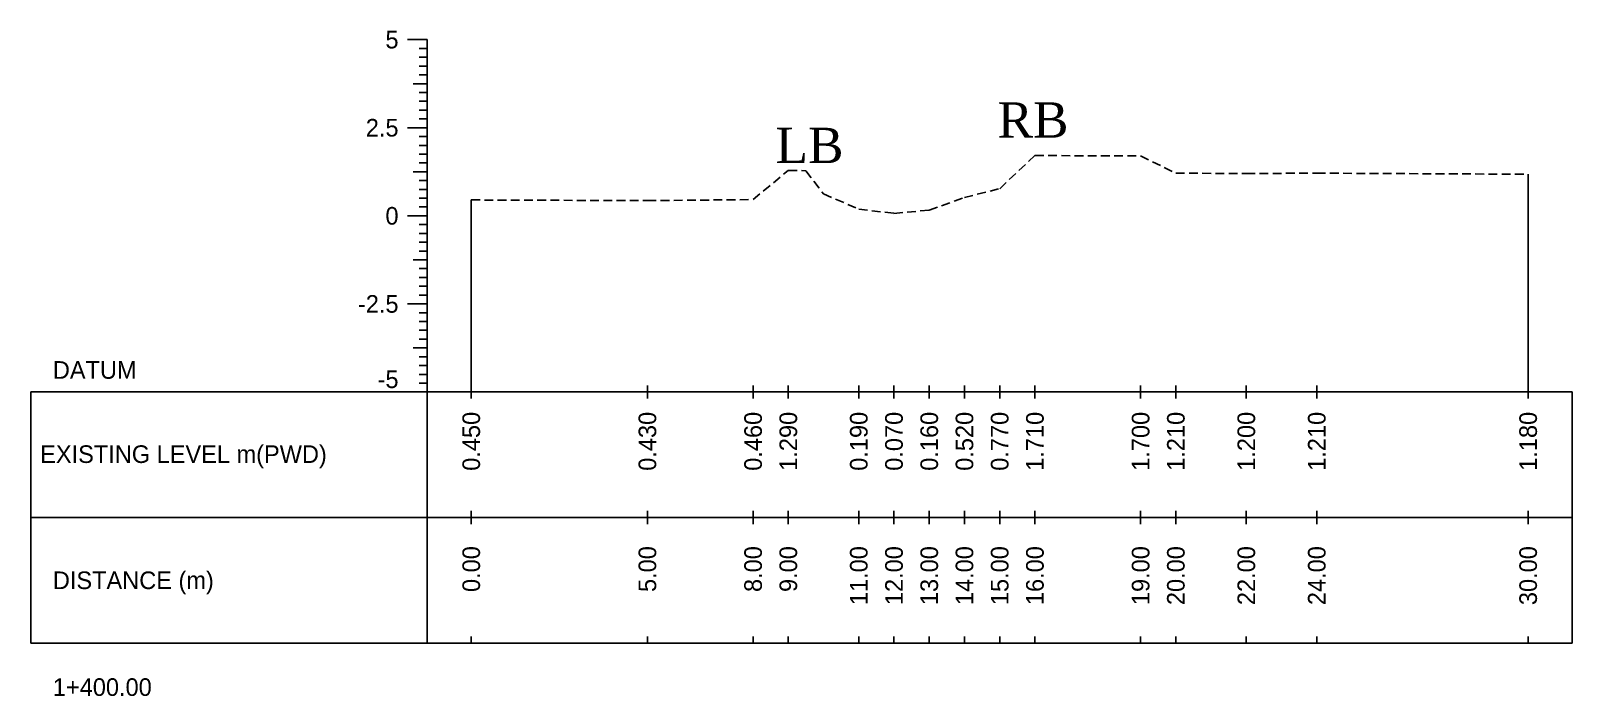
# Model space of a CAD drawing. Header units: inches. Extents: x 933 to 2044, y -1635 to -1096.
# Drawn here: x 1611 to 1654.75, y -1367.72 to -1348.84 of the extents above; entities that cross this region are included whole.
import ezdxf
from ezdxf.enums import TextEntityAlignment as Align

# ---------------------------------------------------------------- set-up
doc = ezdxf.new("R2010")
doc.units = ezdxf.units.IN
doc.header["$MEASUREMENT"] = 0
doc.linetypes.add('HIDDEN', pattern=[0.375, 0.25, -0.125])
doc.layers.add('CS_Drawing', color=7, linetype='Continuous')
doc.layers.add('GL', color=3, linetype='HIDDEN')
doc.styles.add('romans', font='romans.shx')

msp = doc.modelspace()

# ---------------------------------------------------------------- texts
at = {"char_height": 1, "width": 154.27519, "attachment_point": 1, "style": 'romans'}
for s, insert in [('{\\fTimes New Roman|b0|i0|c0|p18;RB}', (1638.443, -1350.866)), ('{\\fTimes New Roman|b0|i0|c0|p18;LB}', (1632.142, -1351.588))]:
    msp.add_mtext(s, dxfattribs=dict(at, insert=insert))
at = {"layer": 'CS_Drawing'}
for s, p in [('5', (1621.441, -1349.087)), ('2.5', (1621.441, -1351.587)), ('0', (1621.441, -1354.087)), ('-2.5', (1621.441, -1356.587))]:
    msp.add_text(s, height=0.5, dxfattribs=at).set_placement(p, align=Align.MIDDLE_RIGHT)
for s, p in [('DATUM', (1611.629, -1358.462)), ('EXISTING LEVEL m(PWD)', (1611.269, -1360.851)), ('DISTANCE (m)', (1611.629, -1364.431)), ('1+400.00', (1611.629, -1367.462))]:
    msp.add_text(s, height=0.5, dxfattribs=at).set_placement(p, align=Align.MIDDLE_LEFT)
msp.add_text('-5', height=0.5, dxfattribs=at).set_placement((1621.441, -1358.975), align=Align.RIGHT)
for s, p in [('0.450', (1623.504, -1359.65)), ('0.430', (1628.504, -1359.65)), ('0.460', (1631.504, -1359.65)), ('1.290', (1632.504, -1359.65)), ('0.190', (1634.504, -1359.65)), ('0.070', (1635.504, -1359.65)), ('0.160', (1636.504, -1359.65)), ('0.520', (1637.504, -1359.65)), ('0.770', (1638.504, -1359.65)), ('1.710', (1639.504, -1359.65)), ('1.700', (1642.504, -1359.65)), ('1.210', (1643.504, -1359.65)), ('1.200', (1645.504, -1359.65)), ('1.210', (1647.504, -1359.65)), ('1.180', (1653.504, -1359.65)), ('0.00', (1623.504, -1363.462)), ('5.00', (1628.504, -1363.462)), ('8.00', (1631.504, -1363.462)), ('9.00', (1632.504, -1363.462)), ('11.00', (1634.504, -1363.462)), ('12.00', (1635.504, -1363.462)), ('13.00', (1636.504, -1363.462)), ('14.00', (1637.504, -1363.462)), ('15.00', (1638.504, -1363.462)), ('16.00', (1639.504, -1363.462)), ('19.00', (1642.504, -1363.462)), ('20.00', (1643.504, -1363.462)), ('22.00', (1645.504, -1363.462)), ('24.00', (1647.504, -1363.462)), ('30.00', (1653.504, -1363.462))]:
    msp.add_text(s, height=0.5, rotation=90, dxfattribs=at).set_placement(p, align=Align.MIDDLE_RIGHT)

# ---------------------------------------------------------------- linework, layer by layer
at = {"layer": 'CS_Drawing'}
for p, q in [((1622.254, -1349.087), (1621.691, -1349.087)), ((1622.254, -1349.087), (1621.86, -1349.087)), ((1622.254, -1349.087), (1622.029, -1349.087)), ((1622.254, -1359.087), (1622.254, -1349.087)), ((1622.254, -1349.337), (1622.029, -1349.337)), ((1622.254, -1349.587), (1622.029, -1349.587)), ((1622.254, -1349.837), (1622.029, -1349.837)), ((1622.254, -1350.087), (1622.029, -1350.087)), ((1622.254, -1350.337), (1621.86, -1350.337)), ((1622.254, -1350.337), (1622.029, -1350.337)), ((1622.254, -1350.587), (1622.029, -1350.587)), ((1622.254, -1350.837), (1622.029, -1350.837)), ((1622.254, -1351.087), (1622.029, -1351.087)), ((1622.254, -1351.337), (1622.029, -1351.337)), ((1622.254, -1351.587), (1621.691, -1351.587)), ((1622.254, -1351.587), (1621.86, -1351.587)), ((1622.254, -1351.587), (1622.029, -1351.587)), ((1622.254, -1351.837), (1622.029, -1351.837)), ((1622.254, -1352.087), (1622.029, -1352.087)), ((1622.254, -1352.337), (1622.029, -1352.337)), ((1622.254, -1352.587), (1622.029, -1352.587)), ((1622.254, -1352.837), (1621.86, -1352.837)), ((1622.254, -1352.837), (1622.029, -1352.837)), ((1622.254, -1353.087), (1622.029, -1353.087)), ((1653.504, -1359.087), (1653.504, -1352.907)), ((1622.254, -1353.337), (1622.029, -1353.337)), ((1622.254, -1353.587), (1622.029, -1353.587)), ((1622.254, -1353.837), (1622.029, -1353.837)), ((1623.504, -1359.087), (1623.504, -1353.637)), ((1622.254, -1354.087), (1621.691, -1354.087)), ((1622.254, -1354.087), (1621.86, -1354.087)), ((1622.254, -1354.087), (1622.029, -1354.087)), ((1622.254, -1354.337), (1622.029, -1354.337)), ((1622.254, -1354.587), (1622.029, -1354.587)), ((1622.254, -1354.837), (1622.029, -1354.837)), ((1622.254, -1355.337), (1621.86, -1355.337)), ((1622.254, -1355.087), (1622.029, -1355.087)), ((1622.254, -1355.337), (1622.029, -1355.337)), ((1622.254, -1355.587), (1622.029, -1355.587)), ((1622.254, -1355.837), (1622.029, -1355.837)), ((1622.254, -1356.087), (1622.029, -1356.087)), ((1622.254, -1356.587), (1621.691, -1356.587)), ((1622.254, -1356.587), (1621.86, -1356.587)), ((1622.254, -1356.337), (1622.029, -1356.337)), ((1622.254, -1356.587), (1622.029, -1356.587)), ((1622.254, -1356.837), (1622.029, -1356.837)), ((1622.254, -1357.087), (1622.029, -1357.087)), ((1622.254, -1357.337), (1622.029, -1357.337)), ((1622.254, -1357.837), (1621.86, -1357.837)), ((1622.254, -1357.587), (1622.029, -1357.587)), ((1622.254, -1357.837), (1622.029, -1357.837)), ((1622.254, -1358.087), (1622.029, -1358.087)), ((1622.254, -1358.337), (1622.029, -1358.337)), ((1622.254, -1358.587), (1622.029, -1358.587)), ((1622.254, -1358.837), (1622.029, -1358.837)), ((1611.004, -1359.087), (1622.254, -1359.087)), ((1611.004, -1359.087), (1611.004, -1366.212)), ((1622.254, -1359.087), (1621.691, -1359.087)), ((1622.254, -1359.087), (1621.86, -1359.087)), ((1622.254, -1359.087), (1622.029, -1359.087)), ((1622.254, -1359.087), (1654.754, -1359.087)), ((1622.254, -1359.087), (1622.254, -1366.212)), ((1623.504, -1359.275), (1623.504, -1358.9)), ((1628.504, -1359.275), (1628.504, -1358.9)), ((1631.504, -1359.275), (1631.504, -1358.9)), ((1632.504, -1359.275), (1632.504, -1358.9)), ((1634.504, -1359.275), (1634.504, -1358.9)), ((1635.504, -1359.275), (1635.504, -1358.9)), ((1636.504, -1359.275), (1636.504, -1358.9)), ((1637.504, -1359.275), (1637.504, -1358.9)), ((1638.504, -1359.275), (1638.504, -1358.9)), ((1639.504, -1359.275), (1639.504, -1358.9)), ((1642.504, -1359.275), (1642.504, -1358.9)), ((1643.504, -1359.275), (1643.504, -1358.9)), ((1645.504, -1359.275), (1645.504, -1358.9)), ((1647.504, -1359.275), (1647.504, -1358.9)), ((1653.504, -1359.275), (1653.504, -1358.9)), ((1654.754, -1359.087), (1654.754, -1366.212)), ((1611.004, -1362.65), (1622.254, -1362.65)), ((1622.254, -1362.65), (1654.754, -1362.65)), ((1622.254, -1362.65), (1654.754, -1362.65)), ((1623.504, -1362.837), (1623.504, -1362.462)), ((1628.504, -1362.837), (1628.504, -1362.462)), ((1631.504, -1362.837), (1631.504, -1362.462)), ((1632.504, -1362.837), (1632.504, -1362.462)), ((1634.504, -1362.837), (1634.504, -1362.462)), ((1635.504, -1362.837), (1635.504, -1362.462)), ((1636.504, -1362.837), (1636.504, -1362.462)), ((1637.504, -1362.837), (1637.504, -1362.462)), ((1638.504, -1362.837), (1638.504, -1362.462)), ((1639.504, -1362.837), (1639.504, -1362.462)), ((1642.504, -1362.837), (1642.504, -1362.462)), ((1643.504, -1362.837), (1643.504, -1362.462)), ((1645.504, -1362.837), (1645.504, -1362.462)), ((1647.504, -1362.837), (1647.504, -1362.462)), ((1653.504, -1362.837), (1653.504, -1362.462)), ((1611.004, -1366.212), (1622.254, -1366.212)), ((1622.254, -1366.212), (1654.754, -1366.212)), ((1623.504, -1366.212), (1623.504, -1366.025)), ((1628.504, -1366.212), (1628.504, -1366.025)), ((1631.504, -1366.212), (1631.504, -1366.025)), ((1632.504, -1366.212), (1632.504, -1366.025)), ((1634.504, -1366.212), (1634.504, -1366.025)), ((1635.504, -1366.212), (1635.504, -1366.025)), ((1636.504, -1366.212), (1636.504, -1366.025)), ((1637.504, -1366.212), (1637.504, -1366.025)), ((1638.504, -1366.212), (1638.504, -1366.025)), ((1639.504, -1366.212), (1639.504, -1366.025)), ((1642.504, -1366.212), (1642.504, -1366.025)), ((1643.504, -1366.212), (1643.504, -1366.025)), ((1645.504, -1366.212), (1645.504, -1366.025)), ((1647.504, -1366.212), (1647.504, -1366.025)), ((1653.504, -1366.212), (1653.504, -1366.025))]:
    msp.add_line(p, q, dxfattribs=at)
at = {"layer": 'GL'}
msp.add_lwpolyline([(1623.504, -1353.637), (1628.504, -1353.657), (1631.504, -1353.627), (1632.504, -1352.797), (1633.004, -1352.807), (1633.504, -1353.467), (1634.504, -1353.897), (1635.504, -1354.017), (1636.504, -1353.927), (1637.504, -1353.567), (1638.504, -1353.317), (1639.504, -1352.377), (1642.504, -1352.387), (1643.504, -1352.877), (1645.504, -1352.887), (1647.504, -1352.877), (1653.504, -1352.907)], dxfattribs=at)

msp.set_redraw_order([(e.dxf.handle, doc.entitydb.next_handle()) for e in msp.query("TEXT MTEXT ATTDEF DIMENSION ARC_DIMENSION")])  # texts and dimensions are drawn at this point

doc.saveas('drawing.dxf')
